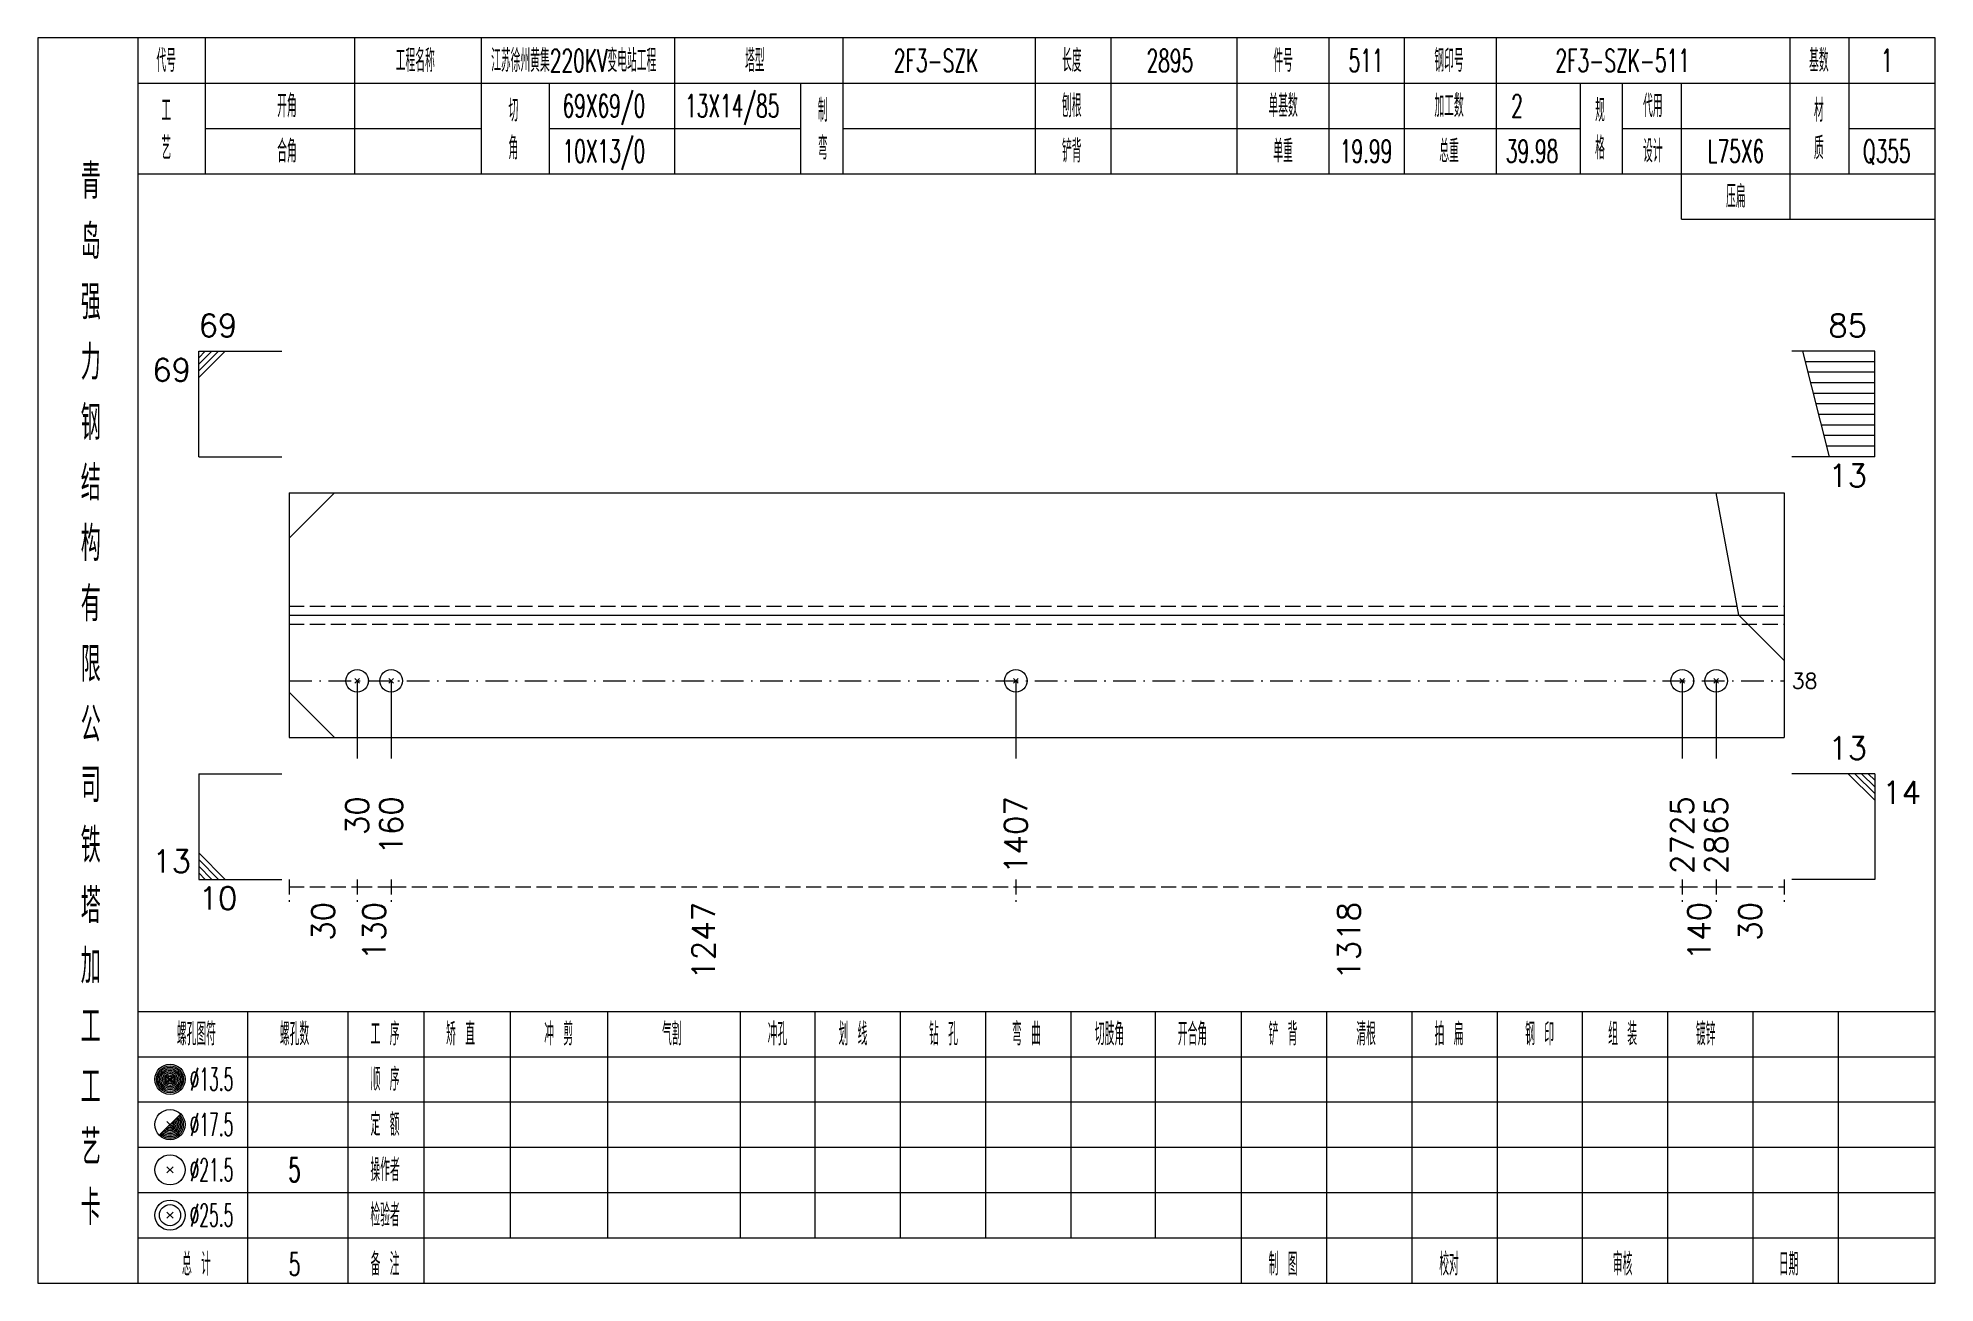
# Model space of a CAD drawing. Extents: x 0 to 4623, y -1159 to 4890.
# Drawn here: x 3425.4 to 3676.8, y 2475 to 2640 of the extents above; entities that cross this region are included whole.
import ezdxf
from ezdxf.enums import TextEntityAlignment as Align

# ---------------------------------------------------------------- set-up
doc = ezdxf.new("R2010")
doc.units = 0
doc.header["$MEASUREMENT"] = 0
doc.linetypes.add('一点画线', pattern=[5.2, 3, -1, 0.2, -1])
doc.linetypes.add('虚线', pattern=[2.75, 2, -0.75])
doc.layers.get('0').update_dxf_attribs({"linetype": 'CONTINUOUS', "lineweight": 25})
for name, color, linetype, lineweight in [('1', 7, 'CONTINUOUS', 25), ('4', 7, 'CONTINUOUS', 25), ('5', 7, 'CONTINUOUS', 25)]:
    doc.layers.add(name, color=color, linetype=linetype, lineweight=lineweight)
doc.styles.get("Standard").update_dxf_attribs({"font": 'simplex.shx', "width": 0.7, "height": 3, "bigfont": 'gbhzfs.shx'})

msp = doc.modelspace()

# ---------------------------------------------------------------- texts
at = {"color": 7, "linetype": 'Continuous', "lineweight": 13}
msp.add_text('69', height=3, dxfattribs=at).set_placement((3446.7, 2599.5), align=Align.BOTTOM_LEFT)
for s, p in [('85', (3667.8, 2599.5)), ('13', (3667.8, 2543.5)), ('13', (3445.7, 2528.5))]:
    msp.add_text(s, height=3, dxfattribs=at).set_placement(p, align=Align.BOTTOM_RIGHT)
for s, p in [('69', (3445.7, 2597.5)), ('13', (3667.8, 2583.5))]:
    msp.add_text(s, height=3, dxfattribs=at).set_placement(p, align=Align.TOP_RIGHT)
msp.add_text('38', height=2, dxfattribs=at).set_placement((3657.8, 2554.8), align=Align.MIDDLE_LEFT)
for s, p in [('14', (3669.8, 2541.5)), ('10', (3446.7, 2527.5))]:
    msp.add_text(s, height=3, dxfattribs=at).set_placement(p, align=Align.TOP_LEFT)
at = {"color": 8, "linetype": 'Continuous', "lineweight": 9}
for s, p in [('30', (3463.2, 2525.5)), ('130', (3469.95, 2525.5)), ('1247', (3513.589, 2525.5)), ('1318', (3599.139, 2525.5)), ('140', (3645.55, 2525.5)), ('30', (3652.3, 2525.5))]:
    msp.add_text(s, height=3, rotation=90, dxfattribs=at).set_placement(p, align=Align.MIDDLE_RIGHT)
at = {"layer": '1', "color": 7, "linetype": 'Continuous', "lineweight": 13}
for s, p in [('30', (3467.7, 2539.5)), ('160', (3472.2, 2539.5)), ('1407', (3554.979, 2539.5)), ('2725', (3643.3, 2539.5)), ('2865', (3647.8, 2539.5))]:
    msp.add_text(s, height=3, rotation=90, dxfattribs=at).set_placement(p, align=Align.MIDDLE_RIGHT)
at = {"layer": '4', "color": 1, "linetype": 'Continuous', "lineweight": 13}
for s, height, width, p in [('代号', 3, 0.6, (3442.4, 2637)), ('工程名称', 3, 0.6, (3475.4, 2637)), ('江苏徐州黄集220KV变电站工程', 3, 0.6, (3496.4, 2637)), ('塔型', 3, 0.6, (3520.4, 2637)), ('2F3-SZK', 3, 0.6, (3544.4, 2637)), ('长度', 3, 0.6, (3562.4, 2637)), ('2895', 3, 0.6, (3575.4, 2637)), ('件号', 3, 0.6, (3590.4, 2637)), ('511', 3, 0.6, (3601.4, 2637)), ('钢印号', 3, 0.6, (3612.4, 2637)), ('2F3-SZK-511', 3, 0.6, (3635.4, 2637)), ('基数', 3, 0.6, (3661.4, 2637)), ('1', 3, 0.6, (3670.4, 2637)), ('开角', 3, 0.6, (3458.4, 2631)), ('69X69/0', 3, 0.6, (3500.4, 2631)), ('13X14/85', 3, 0.6, (3517.4, 2631)), ('制', 3, 0.6, (3529.4, 2630.4)), ('刨根', 3, 0.6, (3562.4, 2631)), ('单基数', 3, 0.6, (3590.4, 2631)), ('加工数', 3, 0.6, (3612.4, 2631)), ('2', 3, 0.6, (3621.4, 2631)), ('规', 3, 0.6, (3632.4, 2630.4)), ('代用', 3, 0.6, (3639.4, 2631)), ('材', 3, 0.6, (3661.4, 2630.4)), ('工', 3, 0.6, (3442.4, 2630.4)), ('切', 3, 0.6, (3488.4, 2630.4)), ('艺', 3, 0.6, (3442.4, 2625.4)), ('角', 3, 0.6, (3488.4, 2625.4)), ('弯', 3, 0.6, (3529.4, 2625.4)), ('格', 3, 0.6, (3632.4, 2625.4)), ('质', 3, 0.6, (3661.4, 2625.4)), ('合角', 3, 0.6, (3458.4, 2625)), ('10X13/0', 3, 0.6, (3500.4, 2625)), ('铲背', 3, 0.6, (3562.4, 2625)), ('单重', 3, 0.6, (3590.4, 2625)), ('19.99', 3, 0.6, (3601.4, 2625)), ('总重', 3, 0.6, (3612.4, 2625)), ('39.98', 3, 0.6, (3623.4, 2625)), ('设计', 3, 0.6, (3639.4, 2625)), ('L75X6', 3, 0.6, (3650.4, 2625)), ('Q355', 3, 0.6, (3670.4, 2625)), ('青', 4.6, 0.8, (3432.4, 2621)), ('压扁', 3, 0.6, (3650.4, 2619)), ('岛', 4.6, 0.8, (3432.4, 2613)), ('强', 4.6, 0.8, (3432.4, 2605)), ('力', 4.6, 0.8, (3432.4, 2597)), ('钢', 4.6, 0.8, (3432.4, 2589)), ('结', 4.6, 0.8, (3432.4, 2581)), ('构', 4.6, 0.8, (3432.4, 2573)), ('有', 4.6, 0.8, (3432.4, 2565)), ('限', 4.6, 0.8, (3432.4, 2557)), ('公', 4.6, 0.8, (3432.4, 2549)), ('司', 4.6, 0.8, (3432.4, 2541)), ('铁', 4.6, 0.8, (3432.4, 2533)), ('塔', 4.6, 0.8, (3432.4, 2525)), ('加', 4.6, 0.8, (3432.4, 2517)), ('工', 4.6, 0.8, (3432.4, 2509)), ('螺孔图符', 3, 0.6, (3446.4, 2508)), ('螺孔数', 3, 0.6, (3459.4, 2508)), ('工 序', 3, 0.6, (3471.4, 2508)), ('矫 直', 3, 0.6, (3481.4, 2508)), ('冲 剪', 3, 0.6, (3494.4, 2508)), ('气割', 3, 0.6, (3509.4, 2508)), ('冲孔', 3, 0.6, (3523.4, 2508)), ('划 线', 3, 0.6, (3533.4, 2508)), ('钻 孔', 3, 0.6, (3545.4, 2508)), ('弯 曲', 3, 0.6, (3556.4, 2508)), ('切肢角', 3, 0.6, (3567.4, 2508)), ('开合角', 3, 0.6, (3578.4, 2508)), ('铲 背', 3, 0.6, (3590.4, 2508)), ('清根', 3, 0.6, (3601.4, 2508)), ('拍 扁', 3, 0.6, (3612.4, 2508)), ('钢 印', 3, 0.6, (3624.4, 2508)), ('组 装', 3, 0.6, (3635.4, 2508)), ('镀锌', 3, 0.6, (3646.4, 2508)), ('工', 4.6, 0.8, (3432.4, 2501)), ('%%C13.5', 3, 0.5, (3448.4, 2502)), ('顺 序', 3, 0.6, (3471.4, 2502)), ('%%C17.5', 3, 0.5, (3448.4, 2496)), ('定 额', 3, 0.6, (3471.4, 2496)), ('艺', 4.6, 0.8, (3432.4, 2493)), ('%%C21.5', 3, 0.5, (3448.4, 2490)), ('5', 3.2, 0.6, (3459.4, 2490)), ('操作者', 3, 0.6, (3471.4, 2490)), ('卡', 4.6, 0.8, (3432.4, 2485)), ('%%C25.5', 3, 0.5, (3448.4, 2484)), ('检验者', 3, 0.6, (3471.4, 2484)), ('总 计', 3, 0.6, (3446.4, 2477.5)), ('5', 3, 0.6, (3459.4, 2477.5)), ('备 注', 3, 0.6, (3471.4, 2477.5)), ('制 图', 3, 0.6, (3590.4, 2477.5)), ('校对', 3, 0.6, (3612.4, 2477.5)), ('审核', 3, 0.6, (3635.4, 2477.5)), ('日期', 3, 0.6, (3657.4, 2477.5))]:
    msp.add_text(s, height=height, dxfattribs=dict(at, width=width)).set_placement(p, align=Align.MIDDLE_CENTER)

# ---------------------------------------------------------------- blocks, each defined once
blk = doc.blocks.new('孔21.5')
at = {"layer": '5', "color": 7, "linetype": 'Continuous', "lineweight": 13}
for p, q in [((-0.2, -0.2), (0.2, 0.2)), ((-0.2, 0.2), (0.2, -0.2))]:
    blk.add_line(p, q, dxfattribs=at)
blk.add_circle((0, 0), 1, dxfattribs=at)

# ---------------------------------------------------------------- linework, layer by layer
at = {"color": 7, "linetype": 'Continuous', "lineweight": 13}
for p, q in [((3446.7, 2598.5), (3457.7, 2598.5)), ((3446.7, 2584.5), (3446.7, 2598.5)), ((3447.575, 2598.5), (3446.7, 2597.625)), ((3448.45, 2598.5), (3446.7, 2596.75)), ((3449.325, 2598.5), (3446.7, 2595.875)), ((3450.2, 2598.5), (3446.7, 2595)), ((3668.8, 2598.5), (3657.8, 2598.5)), ((3662.8, 2584.5), (3659.3, 2598.5)), ((3668.8, 2597.1), (3659.65, 2597.1)), ((3668.8, 2584.5), (3668.8, 2598.5)), ((3668.8, 2595.7), (3660, 2595.7)), ((3668.8, 2594.3), (3660.35, 2594.3)), ((3668.8, 2592.9), (3660.7, 2592.9)), ((3668.8, 2591.5), (3661.05, 2591.5)), ((3668.8, 2590.1), (3661.4, 2590.1)), ((3668.8, 2588.7), (3661.75, 2588.7)), ((3668.8, 2587.3), (3662.1, 2587.3)), ((3446.7, 2584.5), (3457.7, 2584.5)), ((3668.8, 2584.5), (3657.8, 2584.5)), ((3668.8, 2585.9), (3662.45, 2585.9)), ((3458.7, 2573.7), (3464.7, 2579.7)), ((3650.8, 2563.5), (3647.8, 2579.7)), ((3656.8, 2557.5), (3650.8, 2563.5)), ((3467.7, 2554.8), (3467.7, 2544.5)), ((3472.2, 2554.8), (3472.2, 2544.5)), ((3554.979, 2554.8), (3554.979, 2544.5)), ((3643.3, 2554.8), (3643.3, 2544.5)), ((3647.8, 2554.8), (3647.8, 2544.5)), ((3458.7, 2553.3), (3464.7, 2547.3)), ((3446.7, 2542.5), (3457.7, 2542.5)), ((3446.7, 2542.5), (3446.7, 2528.5)), ((3668.8, 2542.5), (3657.8, 2542.5)), ((3665.3, 2542.5), (3668.8, 2539)), ((3666.175, 2542.5), (3668.8, 2539.875)), ((3667.05, 2542.5), (3668.8, 2540.75)), ((3667.925, 2542.5), (3668.8, 2541.625)), ((3668.8, 2542.5), (3668.8, 2528.5)), ((3450.2, 2528.5), (3446.7, 2532)), ((3449.325, 2528.5), (3446.7, 2531.125)), ((3448.45, 2528.5), (3446.7, 2530.25)), ((3447.575, 2528.5), (3446.7, 2529.375)), ((3446.7, 2528.5), (3457.7, 2528.5)), ((3668.8, 2528.5), (3657.8, 2528.5))]:
    msp.add_line(p, q, dxfattribs=at)
at = {"color": 7, "linetype": 'Continuous', "lineweight": 18}
for p, q in [((3458.7, 2579.7), (3458.7, 2547.3)), ((3458.7, 2579.7), (3656.8, 2579.7)), ((3656.8, 2579.7), (3656.8, 2547.3)), ((3458.7, 2563.5), (3656.8, 2563.5))]:
    msp.add_line(p, q, dxfattribs=at)
at = {"color": 1, "linetype": '虚线', "lineweight": 18}
for p, q in [((3458.7, 2564.7), (3656.8, 2564.7)), ((3458.7, 2562.3), (3656.8, 2562.3))]:
    msp.add_line(p, q, dxfattribs=at)
at = {"color": 3, "linetype": '一点画线', "lineweight": 13}
msp.add_line((3458.7, 2554.8), (3656.8, 2554.8), dxfattribs=at)
at = {"color": 8, "linetype": '虚线', "lineweight": 9}
for p, q in [((3458.7, 2528.5), (3458.7, 2525.5)), ((3458.7, 2527.5), (3467.7, 2527.5)), ((3467.7, 2528.5), (3467.7, 2525.5)), ((3467.7, 2528.5), (3467.7, 2525.5)), ((3467.7, 2527.5), (3472.2, 2527.5)), ((3472.2, 2528.5), (3472.2, 2525.5)), ((3472.2, 2528.5), (3472.2, 2525.5)), ((3472.2, 2527.5), (3554.979, 2527.5)), ((3554.979, 2528.5), (3554.979, 2525.5)), ((3554.979, 2528.5), (3554.979, 2525.5)), ((3554.979, 2527.5), (3643.3, 2527.5)), ((3643.3, 2528.5), (3643.3, 2525.5)), ((3643.3, 2528.5), (3643.3, 2525.5)), ((3643.3, 2527.5), (3647.8, 2527.5)), ((3647.8, 2528.5), (3647.8, 2525.5)), ((3647.8, 2528.5), (3647.8, 2525.5)), ((3647.8, 2527.5), (3656.8, 2527.5)), ((3656.8, 2528.5), (3656.8, 2525.5))]:
    msp.add_line(p, q, dxfattribs=at)
at = {"layer": '1', "color": 7, "linetype": 'Continuous', "lineweight": 18}
msp.add_line((3458.7, 2547.3), (3656.8, 2547.3), dxfattribs=at)
at = {"layer": '4', "color": 1, "linetype": 'Continuous', "lineweight": 18}
for p, q in [((3438.7, 2475), (3438.7, 2640)), ((3447.6, 2622), (3447.6, 2640)), ((3467.4, 2622), (3467.4, 2640)), ((3484.2, 2622), (3484.2, 2640)), ((3509.8, 2622), (3509.8, 2640)), ((3532.1, 2622), (3532.1, 2640)), ((3557.6, 2622), (3557.6, 2640)), ((3567.6, 2622), (3567.6, 2640)), ((3584.3, 2622), (3584.3, 2640)), ((3596.5, 2622), (3596.5, 2640)), ((3606.5, 2622), (3606.5, 2640)), ((3618.7, 2622), (3618.7, 2640)), ((3657.6, 2616), (3657.6, 2640)), ((3665.4, 2622), (3665.4, 2640)), ((3438.7, 2634), (3676.8, 2634)), ((3493.2, 2622), (3493.2, 2634)), ((3526.5, 2622), (3526.5, 2634)), ((3629.8, 2622), (3629.8, 2634)), ((3635.4, 2622), (3635.4, 2634)), ((3643.2, 2616), (3643.2, 2634)), ((3447.6, 2628), (3484.2, 2628)), ((3493.2, 2628), (3526.5, 2628)), ((3532.1, 2628), (3629.8, 2628)), ((3635.4, 2628), (3657.6, 2628)), ((3665.4, 2628), (3676.8, 2628)), ((3438.7, 2622), (3676.8, 2622)), ((3643.2, 2616), (3676.8, 2616)), ((3438.7, 2511), (3676.8, 2511)), ((3453.2, 2475), (3453.2, 2511)), ((3466.5, 2475), (3466.5, 2511)), ((3476.6, 2475), (3476.6, 2511)), ((3488, 2481), (3488, 2511)), ((3500.9, 2481), (3500.9, 2511)), ((3518.5, 2481), (3518.5, 2511)), ((3528.4, 2481), (3528.4, 2511)), ((3539.7, 2481), (3539.7, 2511)), ((3551, 2481), (3551, 2511)), ((3562.3, 2481), (3562.3, 2511)), ((3573.5, 2481), (3573.5, 2511)), ((3584.9, 2481), (3584.9, 2511)), ((3596.2, 2481), (3596.2, 2511)), ((3607.5, 2481), (3607.5, 2511)), ((3618.8, 2481), (3618.8, 2511)), ((3630.1, 2481), (3630.1, 2511)), ((3641.4, 2481), (3641.4, 2511)), ((3652.7, 2481), (3652.7, 2511)), ((3664, 2481), (3664, 2511)), ((3438.7, 2505), (3676.8, 2505)), ((3438.7, 2499), (3676.8, 2499)), ((3438.7, 2493), (3676.8, 2493)), ((3438.7, 2487), (3676.8, 2487)), ((3438.7, 2481), (3676.8, 2481)), ((3584.9, 2475), (3584.9, 2481)), ((3596.2, 2475), (3596.2, 2481)), ((3607.5, 2475), (3607.5, 2481)), ((3618.8, 2475), (3618.8, 2481)), ((3630.1, 2475), (3630.1, 2481)), ((3641.4, 2475), (3641.4, 2481)), ((3652.7, 2475), (3652.7, 2481)), ((3664, 2475), (3664, 2481))]:
    msp.add_line(p, q, dxfattribs=at)
at = {"layer": '4', "color": 7, "linetype": 'Continuous', "lineweight": 13}
for p, q in [((3442.7, 2501.8), (3443.1, 2502.2)), ((3443.1, 2501.8), (3442.7, 2502.2)), ((3441.486, 2494.586), (3444.314, 2497.414)), ((3442.5, 2496.4), (3443.3, 2495.6)), ((3442.5, 2489.6), (3443.3, 2490.4)), ((3442.5, 2490.4), (3443.3, 2489.6)), ((3442.5, 2483.6), (3443.3, 2484.4)), ((3442.5, 2484.4), (3443.3, 2483.6))]:
    msp.add_line(p, q, dxfattribs=at)
at = {"layer": '4', "color": 1, "linetype": 'Continuous', "lineweight": 18}
msp.add_lwpolyline([(3425.4, 2640), (3425.4, 2475), (3676.8, 2475), (3676.8, 2640)], close=True, dxfattribs=at)
at = {"layer": '4', "color": 7, "linetype": 'Continuous', "lineweight": 13}
for centre, radius in [((3442.9, 2502), 2), ((3442.9, 2502), 1.8), ((3442.9, 2502), 1.6), ((3442.9, 2502), 1.4), ((3442.9, 2502), 1.2), ((3442.9, 2502), 1), ((3442.9, 2502), 0.8), ((3442.9, 2502), 0.6), ((3442.9, 2502), 0.4), ((3442.9, 2502), 0.2), ((3442.9, 2496), 2), ((3442.9, 2490), 2), ((3442.9, 2484), 2), ((3442.9, 2484), 1.4)]:
    msp.add_circle(centre, radius, dxfattribs=at)
for radius in [1.8, 1.6, 1.4, 1.2, 1, 0.8, 0.6, 0.4, 0.2]:
    msp.add_arc((3442.9, 2496), radius, 225, 45, dxfattribs=at)

# ---------------------------------------------------------------- block references
at = {"layer": '1', "color": 7, "linetype": 'Continuous', "lineweight": 13, "xscale": 1.5, "yscale": 1.5, "zscale": 1.5}
for p in [(3467.7, 2554.8), (3472.2, 2554.8), (3554.979, 2554.8), (3643.3, 2554.8), (3647.8, 2554.8)]:
    msp.add_blockref('孔21.5', p, dxfattribs=at)

msp.set_redraw_order([(e.dxf.handle, doc.entitydb.next_handle()) for e in msp.query("TEXT MTEXT ATTDEF DIMENSION ARC_DIMENSION")])  # texts and dimensions are drawn at this point

doc.saveas('drawing.dxf')
